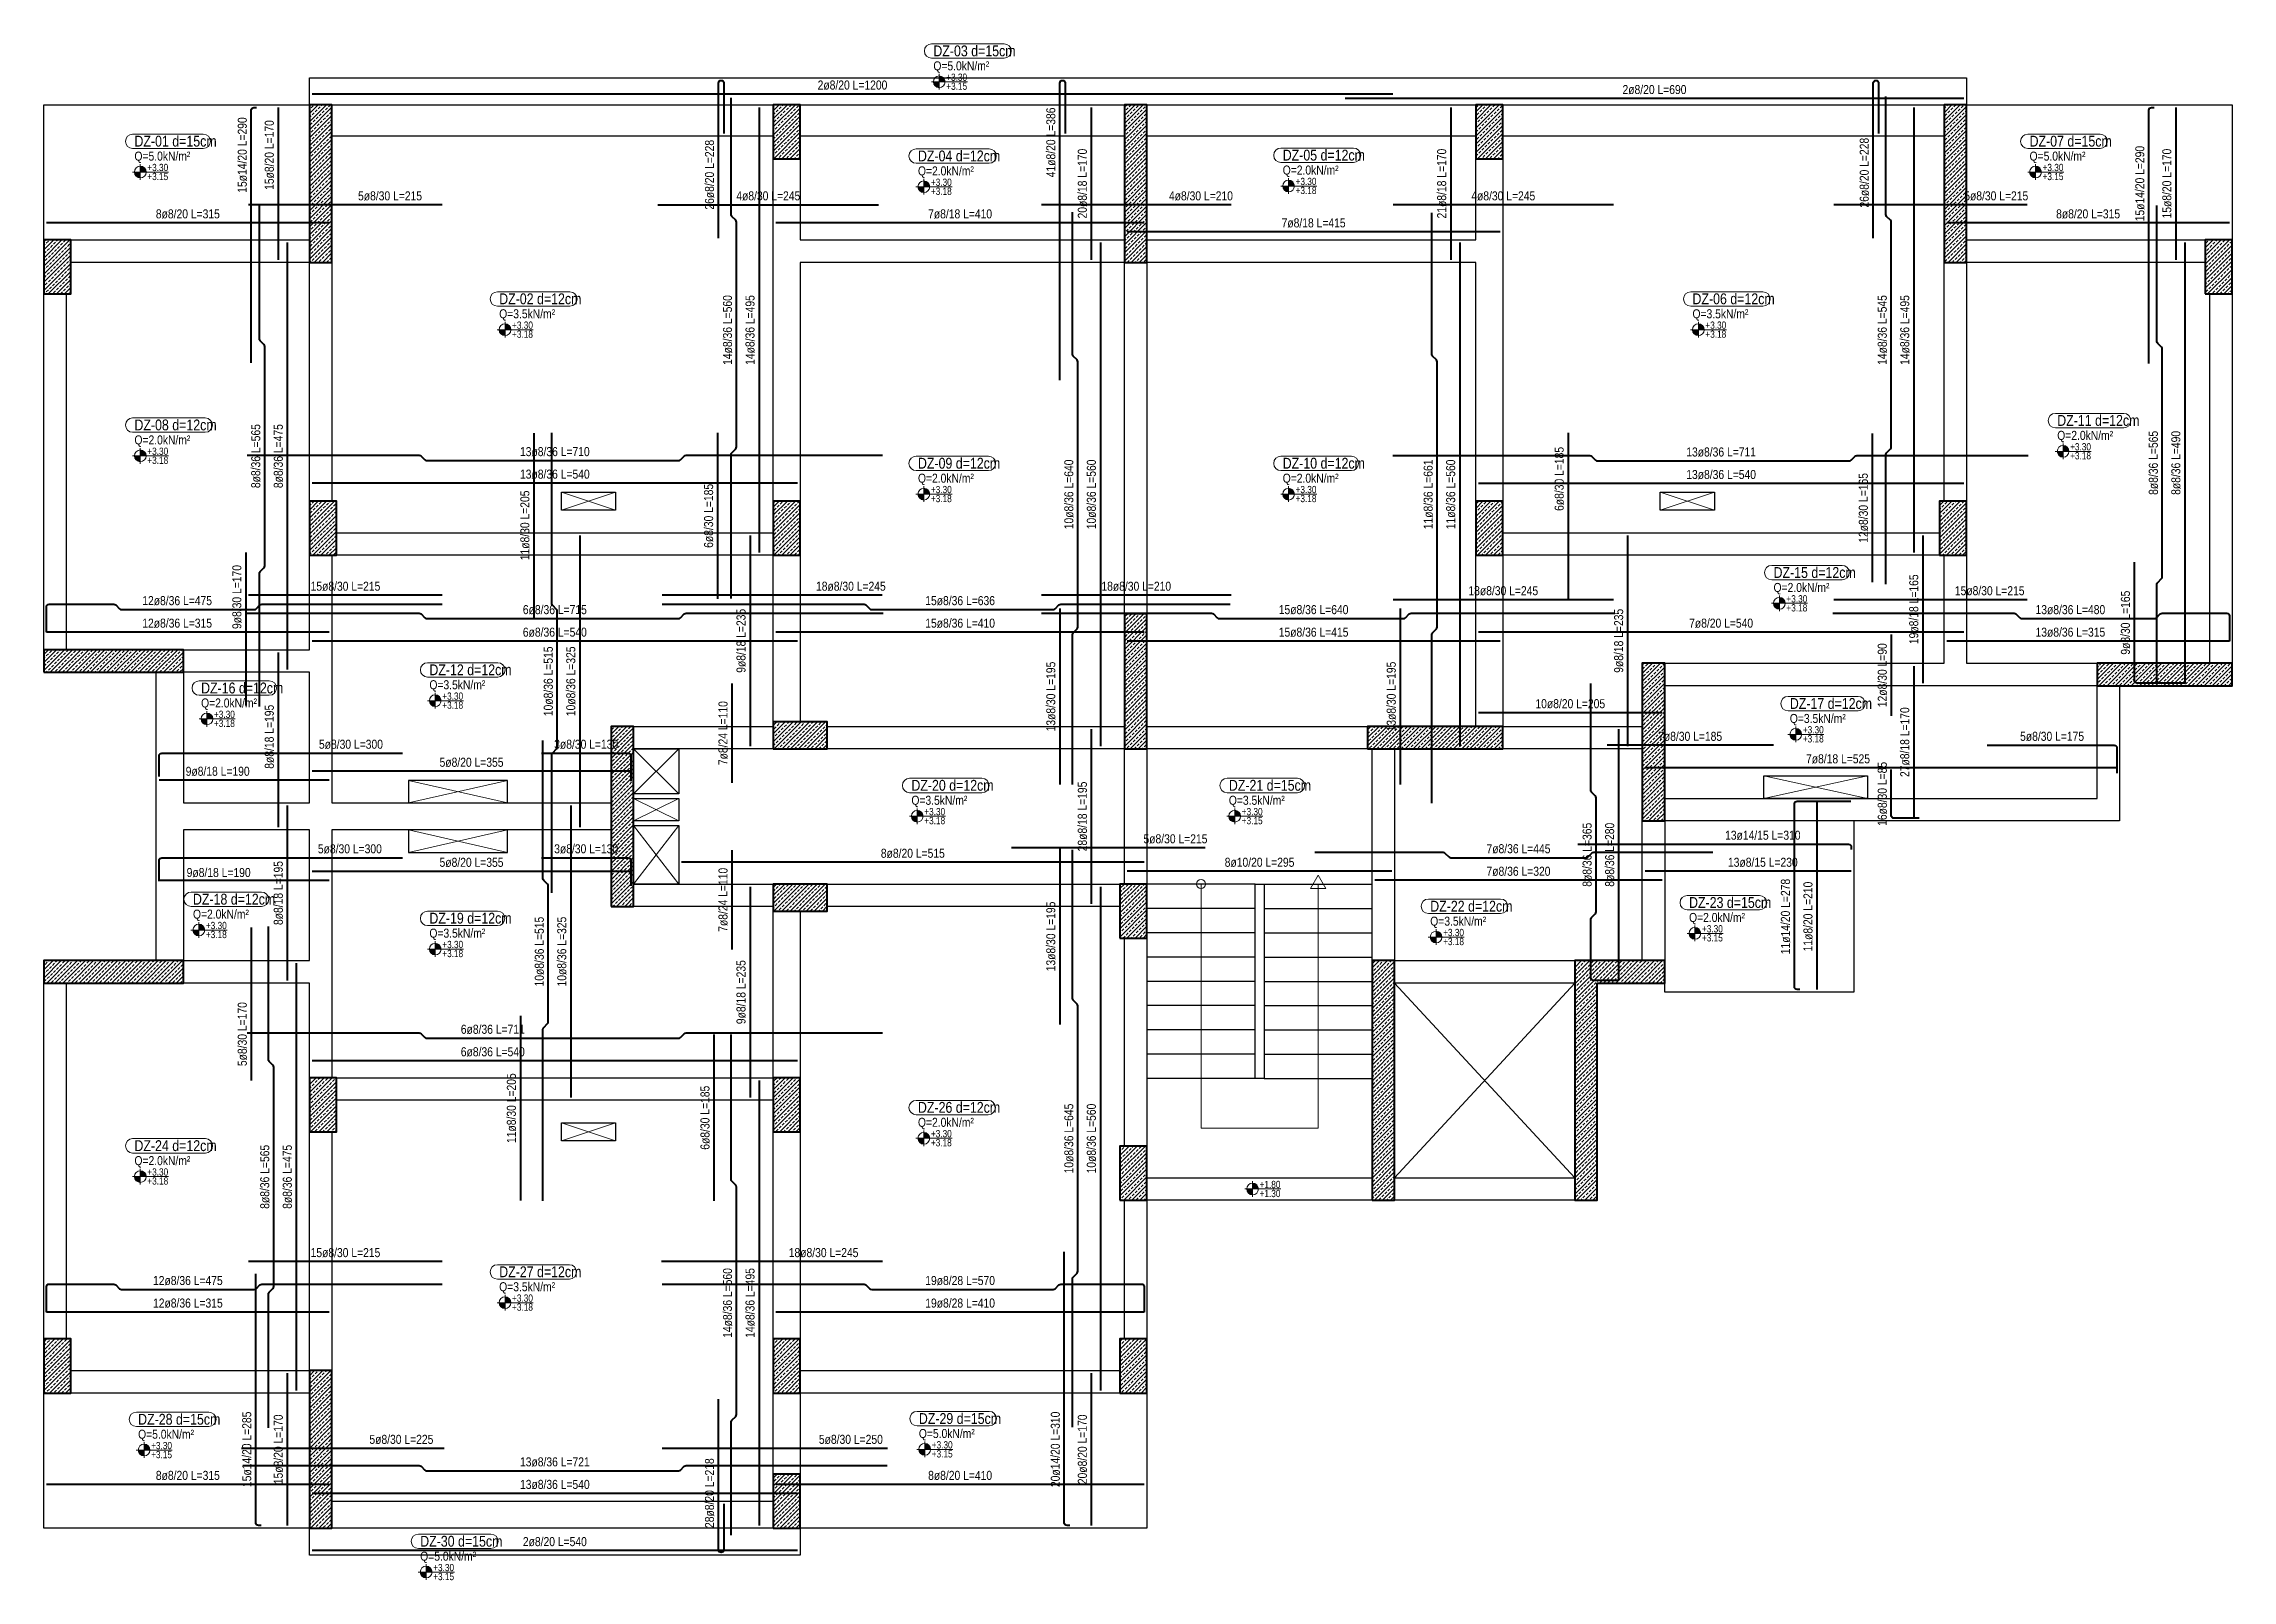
# Model space of a CAD drawing. Header units: millimetres. Extents: x 1828 to 4258, y 877 to 2582.
import ezdxf
from ezdxf.enums import TextEntityAlignment as Align

# ---------------------------------------------------------------- set-up
doc = ezdxf.new("R2010")
doc.units = ezdxf.units.MM
for name, color, linetype, lineweight in [('CIZGI (BEYKENT)', 1, 'Continuous', 20), ('DONATI (BEYKENT)', 4, 'Continuous', 40), ('DONATI YAZISI (BEYKENT)', 3, 'Continuous', 20), ('DOSEME ISMI (BEYKENT)', 9, 'Continuous', 20), ('DOSEME PAFTA (BEYKENT)', 3, 'Continuous', 20), ('KALIP BOSLUK (BEYKENT)', 30, 'Continuous', 25), ('KAT SINIRI (BEYKENT)', 41, 'Continuous', 25), ('KIRIS (BEYKENT)', 2, 'Continuous', 30), ('KOLON (BEYKENT)', 3, 'Continuous', 40), ('KOT CIZGISI (BEYKENT)', 7, 'Continuous', 20), ('KOT YAZI (BEYKENT)', 7, 'Continuous', 20), ('MERDIVEN (BEYKENT)', 5, 'Continuous', 30), ('MERDIVEN YAZI (BEYKENT)', 51, 'Continuous', 20), ('TARAMA (BEYKENT)', 8, 'Continuous', 15), ('YUK YAZISI (BEYKENT)', 140, 'Continuous', 20)]:
    doc.layers.add(name, color=color, linetype=linetype, lineweight=lineweight)
doc.styles.add('DONATI YAZISI (BEYKENT)', font='')
doc.styles.add('YAZI (BEYKENT)', font='')
doc.styles.get('DONATI YAZISI (BEYKENT)').set_extended_font_data('Bahnschrift Light Condensed')
doc.styles.get('YAZI (BEYKENT)').set_extended_font_data('Bahnschrift Light Condensed')
pattern_1 = [(45, (-71381.1895, -21418.796), (-4.49012806, 4.49012806), []), (45, (-71376.6993, -21418.796), (-4.49012806, 4.49012806), [3.175, -1.5875])]

msp = doc.modelspace()

# ---------------------------------------------------------------- texts
at = {"layer": 'DONATI YAZISI (BEYKENT)', "style": 'DONATI YAZISI (BEYKENT)'}
for s, p in [('2ø8/20 L=1200', (2725.5, 2536.6)), ('2ø8/20 L=690', (3616, 2531.6)), ('5ø8/30 L=215', (2212, 2413.6)), ('4ø8/30 L=245', (2632, 2413.6)), ('4ø8/30 L=210', (3112.4, 2413.6)), ('4ø8/30 L=245', (3448.1, 2413.6)), ('5ø8/30 L=215', (3995.5, 2413.6)), ('8ø8/20 L=315', (1987.5, 2393.6)), ('7ø8/18 L=410', (2845, 2393.6)), ('7ø8/18 L=415', (3237.5, 2383.6)), ('8ø8/20 L=315', (4097.5, 2393.6)), ('13ø8/36 L=710', (2395, 2129.7)), ('13ø8/36 L=711', (3690, 2129.3)), ('13ø8/36 L=540', (2395, 2104.7)), ('13ø8/36 L=540', (3690, 2104.3)), ('12ø8/36 L=475', (1975.6, 1964.3)), ('15ø8/30 L=215', (2162.5, 1980.3)), ('18ø8/30 L=245', (2723.7, 1980.3)), ('15ø8/36 L=636', (2845, 1964.3)), ('18ø8/30 L=210', (3040.6, 1980.3)), ('18ø8/30 L=245', (3448.1, 1975.3)), ('15ø8/30 L=215', (3988.2, 1975.3)), ('12ø8/36 L=315', (1975.6, 1939.3)), ('6ø8/36 L=715', (2395, 1954.3)), ('15ø8/36 L=410', (2845, 1939.3)), ('15ø8/36 L=640', (3237.5, 1954.3)), ('7ø8/20 L=540', (3690, 1939.3)), ('13ø8/36 L=480', (4077.8, 1954.3)), ('6ø8/36 L=540', (2395, 1929.3)), ('15ø8/36 L=415', (3237.5, 1929.3)), ('13ø8/36 L=315', (4077.8, 1929.3)), ('10ø8/20 L=205', (3522.5, 1849.9)), ('5ø8/30 L=300', (2168.6, 1804.9)), ('3ø8/30 L=130', (2429.8, 1804.9)), ('7ø8/30 L=185', (3655.6, 1813.7)), ('5ø8/30 L=175', (4057.5, 1813.7)), ('9ø8/18 L=190', (2020.6, 1774.9)), ('5ø8/20 L=355', (2302.5, 1784.9)), ('7ø8/18 L=525', (3819.8, 1788.7)), ('5ø8/30 L=215', (3084.1, 1699.9)), ('13ø14/15 L=310', (3736.3, 1703.9)), ('5ø8/30 L=300', (2167.4, 1688.8)), ('5ø8/20 L=355', (2302.5, 1673.8)), ('3ø8/30 L=130', (2429.8, 1688.8)), ('8ø8/20 L=515', (2792.5, 1683.9)), ('8ø10/20 L=295', (3177.5, 1673.9)), ('7ø8/36 L=445', (3465, 1688.9)), ('13ø8/15 L=230', (3736.3, 1673.9)), ('9ø8/18 L=190', (2021.7, 1662.5)), ('7ø8/36 L=320', (3465, 1663.9)), ('6ø8/36 L=711', (2326.1, 1488.5)), ('6ø8/36 L=540', (2326.1, 1463.5)), ('15ø8/30 L=215', (2162.5, 1240.6)), ('18ø8/30 L=245', (2693.4, 1240.6)), ('12ø8/36 L=475', (1987.5, 1209.6)), ('19ø8/28 L=570', (2845, 1209.6)), ('12ø8/36 L=315', (1987.5, 1184.6)), ('19ø8/28 L=410', (2845, 1184.6)), ('5ø8/30 L=225', (2224.6, 1033.3)), ('5ø8/30 L=250', (2723.7, 1033.3)), ('8ø8/20 L=315', (1987.5, 993.3)), ('13ø8/36 L=721', (2395, 1008.3)), ('8ø8/20 L=410', (2845, 993.3)), ('13ø8/36 L=540', (2395, 983.3)), ('2ø8/20 L=540', (2395, 919.8))]:
    msp.add_text(s, height=10, dxfattribs=at).set_placement(p, align=Align.MIDDLE_CENTER)
for s, p in [('41ø8/20 L=386', (2945.7, 2472.9)), ('15ø14/20 L=290', (2047.9, 2458.9)), ('15ø8/20 L=170', (2077.9, 2458.9)), ('26ø8/20 L=228', (2566.7, 2437)), ('20ø8/18 L=170', (2980.7, 2427.2)), ('21ø8/18 L=170', (3379.7, 2427.2)), ('26ø8/20 L=228', (3848.9, 2439.3)), ('15ø14/20 L=290', (4154.9, 2427.2)), ('15ø8/20 L=170', (4184.9, 2427.2)), ('14ø8/36 L=560', (2586.7, 2264.7)), ('14ø8/36 L=495', (2611.7, 2264.7)), ('14ø8/36 L=545', (3868.9, 2264.7)), ('14ø8/36 L=495', (3893.9, 2264.7)), ('8ø8/36 L=565', (2062.9, 2124.7)), ('8ø8/36 L=475', (2087.9, 2124.7)), ('8ø8/36 L=565', (4169.9, 2117.2)), ('8ø8/36 L=490', (4194.9, 2117.2)), ('10ø8/36 L=640', (2965.7, 2082.2)), ('10ø8/36 L=560', (2990.7, 2082.2)), ('11ø8/36 L=661', (3364.7, 2082.2)), ('11ø8/36 L=560', (3389.7, 2082.2)), ('6ø8/30 L=185', (3510.2, 2099.4)), ('6ø8/30 L=185', (2565.7, 2058.4)), ('12ø8/30 L=165', (3847.9, 2067.2)), ('11ø8/30 L=205', (2361.7, 2047.8)), ('9ø8/30 L=170', (2041.9, 1968.3)), ('19ø8/18 L=165', (3903.9, 1954.7)), ('9ø8/30 L=165', (4138.9, 1939.8)), ('9ø8/18 L=235', (2601.7, 1919.7)), ('9ø8/18 L=235', (3576.2, 1919.7)), ('10ø8/36 L=515', (2387.7, 1874.7)), ('10ø8/36 L=325', (2412.7, 1874.7)), ('13ø8/30 L=195', (2945.7, 1857.8)), ('13ø8/30 L=195', (3323.7, 1857.8)), ('12ø8/30 L=90', (3868.9, 1881.5)), ('8ø8/18 L=195', (2077.9, 1813.2)), ('7ø8/24 L=110', (2581.7, 1817.2)), ('27ø8/18 L=170', (3893.9, 1807.2)), ('16ø8/30 L=85', (3868.9, 1749.8)), ('28ø8/18 L=195', (2980.7, 1724.7)), ('8ø8/36 L=365', (3541.2, 1682.2)), ('8ø8/36 L=280', (3566.2, 1682.2)), ('8ø8/18 L=195', (2087.9, 1639.7)), ('7ø8/24 L=110', (2581.7, 1632.2)), ('11ø14/20 L=278', (3761.4, 1613.6)), ('13ø8/30 L=195', (2945.7, 1591.5)), ('11ø8/20 L=210', (3786.4, 1613.6)), ('10ø8/36 L=515', (2377.7, 1574.7)), ('10ø8/36 L=325', (2402.7, 1574.7)), ('9ø8/18 L=235', (2601.7, 1529.7)), ('5ø8/30 L=170', (2047.9, 1483.1)), ('11ø8/30 L=205', (2346.7, 1400.9)), ('6ø8/30 L=185', (2561.7, 1390.3)), ('10ø8/36 L=645', (2965.7, 1367.2)), ('10ø8/36 L=560', (2990.7, 1367.2)), ('8ø8/36 L=565', (2072.9, 1324.7)), ('8ø8/36 L=475', (2097.9, 1324.7)), ('14ø8/36 L=560', (2586.7, 1184.7)), ('14ø8/36 L=495', (2611.7, 1184.7)), ('15ø14/20 L=285', (2052.9, 1022.2)), ('15ø8/20 L=170', (2087.9, 1022.2)), ('20ø14/20 L=310', (2950.7, 1022.2)), ('20ø8/20 L=170', (2980.7, 1022.2)), ('28ø8/20 L=218', (2566.7, 973.6))]:
    msp.add_text(s, height=10, rotation=90, dxfattribs=at).set_placement(p, align=Align.MIDDLE_CENTER)
at = {"layer": 'DOSEME ISMI (BEYKENT)', "style": 'YAZI (BEYKENT)'}
for s, p in [('DZ-03 d=15cm', (2815.3, 2564.9)), ('DZ-01 d=15cm', (1928.2, 2464.7)), ('DZ-07 d=15cm', (4032.5, 2464.7)), ('DZ-04 d=12cm', (2798.2, 2448.3)), ('DZ-05 d=12cm', (3203.2, 2449.2)), ('DZ-02 d=12cm', (2333.2, 2289.7)), ('DZ-06 d=12cm', (3658.2, 2289.7)), ('DZ-08 d=12cm', (1928.2, 2149.7)), ('DZ-11 d=12cm', (4063.2, 2154.7)), ('DZ-09 d=12cm', (2798.2, 2107.2)), ('DZ-10 d=12cm', (3203.2, 2107.2)), ('DZ-15 d=12cm', (3748.2, 1985.9)), ('DZ-16 d=12cm', (2002.2, 1857.7)), ('DZ-12 d=12cm', (2255.7, 1877.9)), ('DZ-17 d=12cm', (3766.3, 1840.5)), ('DZ-20 d=12cm', (2790.9, 1749.7)), ('DZ-21 d=15cm', (3143.4, 1749.7)), ('DZ-18 d=12cm', (1993.2, 1623.3)), ('DZ-22 d=12cm', (3367, 1615.5)), ('DZ-23 d=15cm', (3654.4, 1619.6)), ('DZ-19 d=12cm', (2255.7, 1602.2)), ('DZ-26 d=12cm', (2798.2, 1392.2)), ('DZ-24 d=12cm', (1928.2, 1349.7)), ('DZ-27 d=12cm', (2333.2, 1209.7)), ('DZ-28 d=15cm', (1932.3, 1046)), ('DZ-29 d=15cm', (2799.2, 1046.8)), ('DZ-30 d=15cm', (2245.5, 910.6))]:
    msp.add_text(s, height=12, dxfattribs=at).set_placement(p, align=Align.BOTTOM_LEFT)
at = {"layer": 'KOT YAZI (BEYKENT)', "style": 'YAZI (BEYKENT)'}
for s, p in [('+3.30', (2829.6, 2538.9)), ('+3.15', (2829.6, 2528.9)), ('+3.30', (1942.5, 2438.7)), ('+3.15', (1942.5, 2428.7)), ('+3.30', (2812.5, 2422.3)), ('+3.30', (3217.5, 2423.2)), ('+3.30', (4046.9, 2438.7)), ('+3.15', (4046.9, 2428.7)), ('+3.18', (2812.5, 2412.3)), ('+3.18', (3217.5, 2413.2)), ('+3.30', (2347.5, 2263.7)), ('+3.18', (2347.5, 2253.7)), ('+3.30', (3672.5, 2263.7)), ('+3.18', (3672.5, 2253.7)), ('+3.30', (4077.5, 2128.7)), ('+3.30', (1942.5, 2123.7)), ('+3.18', (1942.5, 2113.7)), ('+3.18', (4077.5, 2118.7)), ('+3.30', (2812.5, 2081.2)), ('+3.30', (3217.5, 2081.2)), ('+3.18', (2812.5, 2071.2)), ('+3.18', (3217.5, 2071.2)), ('+3.30', (3762.5, 1959.9)), ('+3.18', (3762.5, 1949.9)), ('+3.30', (2270, 1851.9)), ('+3.18', (2270, 1841.9)), ('+3.30', (2016.5, 1831.7)), ('+3.18', (2016.5, 1821.7)), ('+3.30', (3780.7, 1814.5)), ('+3.18', (3780.7, 1804.5)), ('+3.30', (2805.2, 1723.7)), ('+3.30', (3157.7, 1723.7)), ('+3.18', (2805.2, 1713.7)), ('+3.15', (3157.7, 1713.7)), ('+3.30', (2007.5, 1597.3)), ('+3.30', (3668.7, 1593.6)), ('+3.18', (2007.5, 1587.3)), ('+3.30', (2270, 1576.2)), ('+3.30', (3381.3, 1589.5)), ('+3.18', (3381.3, 1579.5)), ('+3.15', (3668.7, 1583.6)), ('+3.18', (2270, 1566.2)), ('+3.30', (2812.5, 1366.2)), ('+3.18', (2812.5, 1356.2)), ('+3.30', (1942.5, 1323.7)), ('+3.18', (1942.5, 1313.7)), ('+1.80', (3177.5, 1309.8)), ('+1.30', (3177.5, 1299.8)), ('+3.30', (2347.5, 1183.7)), ('+3.18', (2347.5, 1173.7)), ('+3.30', (1946.7, 1020)), ('+3.30', (2813.5, 1020.8)), ('+3.15', (2813.5, 1010.8)), ('+3.15', (1946.7, 1010)), ('+3.30', (2259.9, 884.6)), ('+3.15', (2259.9, 874.6))]:
    msp.add_text(s, height=8, dxfattribs=at).set_placement(p, align=Align.BOTTOM_LEFT)
at = {"layer": 'YUK YAZISI (BEYKENT)', "style": 'YAZI (BEYKENT)'}
for s, p in [('Q=5.0kN/m²', (2815.3, 2549.9)), ('Q=5.0kN/m²', (1928.2, 2449.7)), ('Q=5.0kN/m²', (4032.5, 2449.7)), ('Q=2.0kN/m²', (2798.2, 2433.3)), ('Q=2.0kN/m²', (3203.2, 2434.2)), ('Q=3.5kN/m²', (2333.2, 2274.7)), ('Q=3.5kN/m²', (3658.2, 2274.7)), ('Q=2.0kN/m²', (1928.2, 2134.7)), ('Q=2.0kN/m²', (4063.2, 2139.7)), ('Q=2.0kN/m²', (2798.2, 2092.2)), ('Q=2.0kN/m²', (3203.2, 2092.2)), ('Q=2.0kN/m²', (3748.2, 1970.9)), ('Q=3.5kN/m²', (2255.7, 1862.9)), ('Q=2.0kN/m²', (2002.2, 1842.7)), ('Q=3.5kN/m²', (3766.3, 1825.5)), ('Q=3.5kN/m²', (2790.9, 1734.7)), ('Q=3.5kN/m²', (3143.4, 1734.7)), ('Q=2.0kN/m²', (1993.2, 1608.3)), ('Q=3.5kN/m²', (3367, 1600.5)), ('Q=2.0kN/m²', (3654.4, 1604.6)), ('Q=3.5kN/m²', (2255.7, 1587.2)), ('Q=2.0kN/m²', (2798.2, 1377.2)), ('Q=2.0kN/m²', (1928.2, 1334.7)), ('Q=3.5kN/m²', (2333.2, 1194.7)), ('Q=5.0kN/m²', (2799.2, 1031.8)), ('Q=5.0kN/m²', (1932.3, 1031)), ('Q=5.0kN/m²', (2245.5, 895.6))]:
    msp.add_text(s, height=10, dxfattribs=at).set_placement(p, align=Align.BOTTOM_LEFT)

# ---------------------------------------------------------------- hatches: boundary and pattern name
at = {"layer": 'KOT CIZGISI (BEYKENT)', "true_color": 0x000000}
h = msp.add_hatch(color=18, dxfattribs=at)
h.dxf.hatch_style = 1
h.paths.add_polyline_path([(2821.8, 2540.2), (2815.3, 2540.2, 0.414214), (2821.8, 2533.7)])
h = msp.add_hatch(color=18, dxfattribs=at)
h.dxf.hatch_style = 1
h.paths.add_polyline_path([(2821.8, 2546.8), (2821.8, 2540.2), (2828.3, 2540.2, 0.414214)])
h = msp.add_hatch(color=18, dxfattribs=at)
h.dxf.hatch_style = 1
h.paths.add_polyline_path([(1934.7, 2440), (1928.2, 2440, 0.414214), (1934.7, 2433.5)])
h = msp.add_hatch(color=18, dxfattribs=at)
h.dxf.hatch_style = 1
h.paths.add_polyline_path([(1934.7, 2446.5), (1934.7, 2440), (1941.3, 2440, 0.414214)])
h = msp.add_hatch(color=18, dxfattribs=at)
h.dxf.hatch_style = 1
h.paths.add_polyline_path([(2804.7, 2430.2), (2804.7, 2423.7), (2811.3, 2423.7, 0.414214)])
h = msp.add_hatch(color=18, dxfattribs=at)
h.dxf.hatch_style = 1
h.paths.add_polyline_path([(3209.7, 2431), (3209.7, 2424.5), (3216.3, 2424.5, 0.414214)])
h = msp.add_hatch(color=18, dxfattribs=at)
h.dxf.hatch_style = 1
h.paths.add_polyline_path([(4039.1, 2440), (4032.5, 2440, 0.414214), (4039.1, 2433.5)])
h = msp.add_hatch(color=18, dxfattribs=at)
h.dxf.hatch_style = 1
h.paths.add_polyline_path([(4039.1, 2446.5), (4039.1, 2440), (4045.6, 2440, 0.414214)])
h = msp.add_hatch(color=18, dxfattribs=at)
h.dxf.hatch_style = 1
h.paths.add_polyline_path([(2804.7, 2423.7), (2798.2, 2423.7, 0.414214), (2804.7, 2417.1)])
h = msp.add_hatch(color=18, dxfattribs=at)
h.dxf.hatch_style = 1
h.paths.add_polyline_path([(3209.7, 2424.5), (3203.2, 2424.5, 0.414214), (3209.7, 2418)])
h = msp.add_hatch(color=18, dxfattribs=at)
h.dxf.hatch_style = 1
h.paths.add_polyline_path([(2339.7, 2265), (2333.2, 2265, 0.414214), (2339.7, 2258.5)])
h = msp.add_hatch(color=18, dxfattribs=at)
h.dxf.hatch_style = 1
h.paths.add_polyline_path([(2339.7, 2271.5), (2339.7, 2265), (2346.3, 2265, 0.414214)])
h = msp.add_hatch(color=18, dxfattribs=at)
h.dxf.hatch_style = 1
h.paths.add_polyline_path([(3664.7, 2265), (3658.2, 2265, 0.414214), (3664.7, 2258.5)])
h = msp.add_hatch(color=18, dxfattribs=at)
h.dxf.hatch_style = 1
h.paths.add_polyline_path([(3664.7, 2271.5), (3664.7, 2265), (3671.3, 2265, 0.414214)])
h = msp.add_hatch(color=18, dxfattribs=at)
h.dxf.hatch_style = 1
h.paths.add_polyline_path([(1934.7, 2125), (1928.2, 2125, 0.414214), (1934.7, 2118.5)])
h = msp.add_hatch(color=18, dxfattribs=at)
h.dxf.hatch_style = 1
h.paths.add_polyline_path([(1934.7, 2131.5), (1934.7, 2125), (1941.3, 2125, 0.414214)])
h = msp.add_hatch(color=18, dxfattribs=at)
h.dxf.hatch_style = 1
h.paths.add_polyline_path([(4069.7, 2130), (4063.2, 2130, 0.414214), (4069.7, 2123.5)])
h = msp.add_hatch(color=18, dxfattribs=at)
h.dxf.hatch_style = 1
h.paths.add_polyline_path([(4069.7, 2136.5), (4069.7, 2130), (4076.3, 2130, 0.414214)])
h = msp.add_hatch(color=18, dxfattribs=at)
h.dxf.hatch_style = 1
h.paths.add_polyline_path([(2804.7, 2082.5), (2798.2, 2082.5, 0.414214), (2804.7, 2076)])
h = msp.add_hatch(color=18, dxfattribs=at)
h.dxf.hatch_style = 1
h.paths.add_polyline_path([(2804.7, 2089), (2804.7, 2082.5), (2811.3, 2082.5, 0.414214)])
h = msp.add_hatch(color=18, dxfattribs=at)
h.dxf.hatch_style = 1
h.paths.add_polyline_path([(3209.7, 2082.5), (3203.2, 2082.5, 0.414214), (3209.7, 2076)])
h = msp.add_hatch(color=18, dxfattribs=at)
h.dxf.hatch_style = 1
h.paths.add_polyline_path([(3209.7, 2089), (3209.7, 2082.5), (3216.3, 2082.5, 0.414214)])
h = msp.add_hatch(color=18, dxfattribs=at)
h.dxf.hatch_style = 1
h.paths.add_polyline_path([(3754.7, 1961.3), (3748.2, 1961.3, 0.414214), (3754.7, 1954.7)])
h = msp.add_hatch(color=18, dxfattribs=at)
h.dxf.hatch_style = 1
h.paths.add_polyline_path([(3754.7, 1967.8), (3754.7, 1961.3), (3761.3, 1961.3, 0.414214)])
h = msp.add_hatch(color=18, dxfattribs=at)
h.dxf.hatch_style = 1
h.paths.add_polyline_path([(2262.2, 1853.2), (2255.7, 1853.2, 0.414214), (2262.2, 1846.7)])
h = msp.add_hatch(color=18, dxfattribs=at)
h.dxf.hatch_style = 1
h.paths.add_polyline_path([(2262.2, 1859.7), (2262.2, 1853.2), (2268.8, 1853.2, 0.414214)])
h = msp.add_hatch(color=18, dxfattribs=at)
h.dxf.hatch_style = 1
h.paths.add_polyline_path([(2008.7, 1833), (2002.2, 1833, 0.414214), (2008.7, 1826.5)])
h = msp.add_hatch(color=18, dxfattribs=at)
h.dxf.hatch_style = 1
h.paths.add_polyline_path([(2008.7, 1839.5), (2008.7, 1833), (2015.2, 1833, 0.414214)])
h = msp.add_hatch(color=18, dxfattribs=at)
h.dxf.hatch_style = 1
h.paths.add_polyline_path([(3772.9, 1815.8), (3766.3, 1815.8, 0.414214), (3772.9, 1809.3)])
h = msp.add_hatch(color=18, dxfattribs=at)
h.dxf.hatch_style = 1
h.paths.add_polyline_path([(3772.9, 1822.4), (3772.9, 1815.8), (3779.4, 1815.8, 0.414214)])
h = msp.add_hatch(color=18, dxfattribs=at)
h.dxf.hatch_style = 1
h.paths.add_polyline_path([(2797.4, 1731.5), (2797.4, 1725), (2803.9, 1725, 0.414214)])
h = msp.add_hatch(color=18, dxfattribs=at)
h.dxf.hatch_style = 1
h.paths.add_polyline_path([(3149.9, 1731.5), (3149.9, 1725), (3156.4, 1725, 0.414214)])
h = msp.add_hatch(color=18, dxfattribs=at)
h.dxf.hatch_style = 1
h.paths.add_polyline_path([(2797.4, 1725), (2790.9, 1725, 0.414214), (2797.4, 1718.5)])
h = msp.add_hatch(color=18, dxfattribs=at)
h.dxf.hatch_style = 1
h.paths.add_polyline_path([(3149.9, 1725), (3143.4, 1725, 0.414214), (3149.9, 1718.5)])
h = msp.add_hatch(color=18, dxfattribs=at)
h.dxf.hatch_style = 1
h.paths.add_polyline_path([(1999.7, 1605.1), (1999.7, 1598.6), (2006.2, 1598.6, 0.414214)])
h = msp.add_hatch(color=18, dxfattribs=at)
h.dxf.hatch_style = 1
h.paths.add_polyline_path([(1999.7, 1598.6), (1993.2, 1598.6, 0.414214), (1999.7, 1592.1)])
h = msp.add_hatch(color=18, dxfattribs=at)
h.dxf.hatch_style = 1
h.paths.add_polyline_path([(2262.2, 1584), (2262.2, 1577.5), (2268.8, 1577.5, 0.414214)])
h = msp.add_hatch(color=18, dxfattribs=at)
h.dxf.hatch_style = 1
h.paths.add_polyline_path([(3373.5, 1590.8), (3367, 1590.8, 0.414214), (3373.5, 1584.3)])
h = msp.add_hatch(color=18, dxfattribs=at)
h.dxf.hatch_style = 1
h.paths.add_polyline_path([(3373.5, 1597.4), (3373.5, 1590.8), (3380, 1590.8, 0.414214)])
h = msp.add_hatch(color=18, dxfattribs=at)
h.dxf.hatch_style = 1
h.paths.add_polyline_path([(3660.9, 1594.9), (3654.4, 1594.9, 0.414214), (3660.9, 1588.4)])
h = msp.add_hatch(color=18, dxfattribs=at)
h.dxf.hatch_style = 1
h.paths.add_polyline_path([(3660.9, 1601.4), (3660.9, 1594.9), (3667.4, 1594.9, 0.414214)])
h = msp.add_hatch(color=18, dxfattribs=at)
h.dxf.hatch_style = 1
h.paths.add_polyline_path([(2262.2, 1577.5), (2255.7, 1577.5, 0.414214), (2262.2, 1571)])
h = msp.add_hatch(color=18, dxfattribs=at)
h.dxf.hatch_style = 1
h.paths.add_polyline_path([(2804.7, 1367.5), (2798.2, 1367.5, 0.414214), (2804.7, 1361)])
h = msp.add_hatch(color=18, dxfattribs=at)
h.dxf.hatch_style = 1
h.paths.add_polyline_path([(2804.7, 1374), (2804.7, 1367.5), (2811.3, 1367.5, 0.414214)])
h = msp.add_hatch(color=18, dxfattribs=at)
h.dxf.hatch_style = 1
h.paths.add_polyline_path([(1934.7, 1325), (1928.2, 1325, 0.414214), (1934.7, 1318.5)])
h = msp.add_hatch(color=18, dxfattribs=at)
h.dxf.hatch_style = 1
h.paths.add_polyline_path([(1934.7, 1331.5), (1934.7, 1325), (1941.3, 1325, 0.414214)])
h = msp.add_hatch(color=18, dxfattribs=at)
h.dxf.hatch_style = 1
h.paths.add_polyline_path([(3169.7, 1317.7), (3169.7, 1311.2), (3176.2, 1311.2, 0.414214)])
h = msp.add_hatch(color=18, dxfattribs=at)
h.dxf.hatch_style = 1
h.paths.add_polyline_path([(3169.7, 1311.2), (3163.2, 1311.2, 0.414214), (3169.7, 1304.6)])
h = msp.add_hatch(color=18, dxfattribs=at)
h.dxf.hatch_style = 1
h.paths.add_polyline_path([(2339.7, 1191.5), (2339.7, 1185), (2346.3, 1185, 0.414214)])
h = msp.add_hatch(color=18, dxfattribs=at)
h.dxf.hatch_style = 1
h.paths.add_polyline_path([(2339.7, 1185), (2333.2, 1185, 0.414214), (2339.7, 1178.5)])
h = msp.add_hatch(color=18, dxfattribs=at)
h.dxf.hatch_style = 1
h.paths.add_polyline_path([(1938.9, 1021.4), (1932.3, 1021.4, 0.414214), (1938.9, 1014.8)])
h = msp.add_hatch(color=18, dxfattribs=at)
h.dxf.hatch_style = 1
h.paths.add_polyline_path([(1938.9, 1027.9), (1938.9, 1021.4), (1945.4, 1021.4, 0.414214)])
h = msp.add_hatch(color=18, dxfattribs=at)
h.dxf.hatch_style = 1
h.paths.add_polyline_path([(2805.7, 1022.2), (2799.2, 1022.2, 0.414214), (2805.7, 1015.6)])
h = msp.add_hatch(color=18, dxfattribs=at)
h.dxf.hatch_style = 1
h.paths.add_polyline_path([(2805.7, 1028.7), (2805.7, 1022.2), (2812.2, 1022.2, 0.414214)])
h = msp.add_hatch(color=18, dxfattribs=at)
h.dxf.hatch_style = 1
h.paths.add_polyline_path([(2252.1, 886), (2245.5, 886, 0.414214), (2252.1, 879.4)])
h = msp.add_hatch(color=18, dxfattribs=at)
h.dxf.hatch_style = 1
h.paths.add_polyline_path([(2252.1, 892.5), (2252.1, 886), (2258.6, 886, 0.414214)])
at = {"layer": 'TARAMA (BEYKENT)'}
h = msp.add_hatch(dxfattribs=at)
h.set_pattern_fill('ANSI33', color=256, style=0)
h.set_pattern_definition(pattern_1)
h.paths.add_polyline_path([(2122.5, 2339.7), (2147.5, 2339.7), (2147.5, 2514.7), (2122.5, 2514.7)])
h = msp.add_hatch(dxfattribs=at)
h.set_pattern_fill('ANSI33', color=256, style=0)
h.set_pattern_definition(pattern_1)
h.paths.add_polyline_path([(2637.5, 2454.7), (2667.5, 2454.7), (2667.5, 2514.7), (2637.5, 2514.7)])
h = msp.add_hatch(dxfattribs=at)
h.set_pattern_fill('ANSI33', color=256, style=0)
h.set_pattern_definition(pattern_1)
h.paths.add_polyline_path([(3027.5, 2339.7), (3052.5, 2339.7), (3052.5, 2514.7), (3027.5, 2514.7)])
h = msp.add_hatch(dxfattribs=at)
h.set_pattern_fill('ANSI33', color=256, style=0)
h.set_pattern_definition(pattern_1)
h.paths.add_polyline_path([(3417.5, 2454.7), (3447.5, 2454.7), (3447.5, 2514.7), (3417.5, 2514.7)])
h = msp.add_hatch(dxfattribs=at)
h.set_pattern_fill('ANSI33', color=256, style=0)
h.set_pattern_definition(pattern_1)
h.paths.add_polyline_path([(3937.5, 2339.7), (3962.5, 2339.7), (3962.5, 2514.7), (3937.5, 2514.7)])
h = msp.add_hatch(dxfattribs=at)
h.set_pattern_fill('ANSI33', color=256, style=0)
h.set_pattern_definition(pattern_1)
h.paths.add_polyline_path([(1827.5, 2304.7), (1857.5, 2304.7), (1857.5, 2364.7), (1827.5, 2364.7)])
h = msp.add_hatch(dxfattribs=at)
h.set_pattern_fill('ANSI33', color=256, style=0)
h.set_pattern_definition(pattern_1)
h.paths.add_polyline_path([(4227.5, 2304.7), (4257.5, 2304.7), (4257.5, 2364.7), (4227.5, 2364.7)])
h = msp.add_hatch(dxfattribs=at)
h.set_pattern_fill('ANSI33', color=256, style=0)
h.set_pattern_definition(pattern_1)
h.paths.add_polyline_path([(2122.5, 2014.7), (2152.5, 2014.7), (2152.5, 2074.7), (2122.5, 2074.7)])
h = msp.add_hatch(dxfattribs=at)
h.set_pattern_fill('ANSI33', color=256, style=0)
h.set_pattern_definition(pattern_1)
h.paths.add_polyline_path([(2637.5, 2014.7), (2667.5, 2014.7), (2667.5, 2074.7), (2637.5, 2074.7)])
h = msp.add_hatch(dxfattribs=at)
h.set_pattern_fill('ANSI33', color=256, style=0)
h.set_pattern_definition(pattern_1)
h.paths.add_polyline_path([(3417.5, 2014.7), (3447.5, 2014.7), (3447.5, 2074.7), (3417.5, 2074.7)])
h = msp.add_hatch(dxfattribs=at)
h.set_pattern_fill('ANSI33', color=256, style=0)
h.set_pattern_definition(pattern_1)
h.paths.add_polyline_path([(3932.5, 2014.7), (3962.5, 2014.7), (3962.5, 2074.7), (3932.5, 2074.7)])
h = msp.add_hatch(dxfattribs=at)
h.set_pattern_fill('ANSI33', color=256, style=0)
h.set_pattern_definition(pattern_1)
h.paths.add_polyline_path([(3027.5, 1799.7), (3052.5, 1799.7), (3052.5, 1949.7), (3027.5, 1949.7)])
h = msp.add_hatch(dxfattribs=at)
h.set_pattern_fill('ANSI33', color=256, style=0)
h.set_pattern_definition(pattern_1)
h.paths.add_polyline_path([(1827.5, 1884.7), (1982.5, 1884.7), (1982.5, 1909.7), (1827.5, 1909.7)])
h = msp.add_hatch(dxfattribs=at)
h.set_pattern_fill('ANSI33', color=256, style=0)
h.set_pattern_definition(pattern_1)
h.paths.add_polyline_path([(3602.5, 1719.7), (3627.5, 1719.7), (3627.5, 1894.7), (3602.5, 1894.7)])
h = msp.add_hatch(dxfattribs=at)
h.set_pattern_fill('ANSI33', color=256, style=0)
h.set_pattern_definition(pattern_1)
h.paths.add_polyline_path([(4107.5, 1869.7), (4257.5, 1869.7), (4257.5, 1894.7), (4107.5, 1894.7)])
h = msp.add_hatch(dxfattribs=at)
h.set_pattern_fill('ANSI33', color=256, style=0)
h.set_pattern_definition(pattern_1)
h.paths.add_polyline_path([(2457.5, 1624.7), (2482.5, 1624.7), (2482.5, 1824.7), (2457.5, 1824.7)])
h = msp.add_hatch(dxfattribs=at)
h.set_pattern_fill('ANSI33', color=256, style=0)
h.set_pattern_definition(pattern_1)
h.paths.add_polyline_path([(2637.5, 1799.7), (2697.5, 1799.7), (2697.5, 1829.7), (2637.5, 1829.7)])
h = msp.add_hatch(dxfattribs=at)
h.set_pattern_fill('ANSI33', color=256, style=0)
h.set_pattern_definition(pattern_1)
h.paths.add_polyline_path([(3297.5, 1799.7), (3447.5, 1799.7), (3447.5, 1824.7), (3297.5, 1824.7)])
h = msp.add_hatch(dxfattribs=at)
h.set_pattern_fill('ANSI33', color=256, style=0)
h.set_pattern_definition(pattern_1)
h.paths.add_polyline_path([(2637.5, 1619.7), (2697.5, 1619.7), (2697.5, 1649.7), (2637.5, 1649.7)])
h = msp.add_hatch(dxfattribs=at)
h.set_pattern_fill('ANSI33', color=256, style=0)
h.set_pattern_definition(pattern_1)
h.paths.add_polyline_path([(3022.5, 1589.7), (3052.5, 1589.7), (3052.5, 1649.7), (3022.5, 1649.7)])
h = msp.add_hatch(dxfattribs=at)
h.set_pattern_fill('ANSI33', color=256, style=0)
h.set_pattern_definition(pattern_1)
h.paths.add_polyline_path([(1827.5, 1539.7), (1982.5, 1539.7), (1982.5, 1564.7), (1827.5, 1564.7)])
h = msp.add_hatch(dxfattribs=at)
h.set_pattern_fill('ANSI33', color=256, style=0)
h.set_pattern_definition(pattern_1)
h.paths.add_polyline_path([(3302.5, 1298.7), (3327.5, 1298.7), (3327.5, 1564.7), (3302.5, 1564.7)])
h = msp.add_hatch(dxfattribs=at)
h.set_pattern_fill('ANSI33', color=256, style=0)
h.set_pattern_definition(pattern_1)
h.paths.add_polyline_path([(3552.5, 1539.7), (3627.5, 1539.7), (3627.5, 1564.7), (3527.5, 1564.7), (3527.5, 1298.7), (3552.5, 1298.7)])
h = msp.add_hatch(dxfattribs=at)
h.set_pattern_fill('ANSI33', color=256, style=0)
h.set_pattern_definition(pattern_1)
h.paths.add_polyline_path([(2122.5, 1374.7), (2152.5, 1374.7), (2152.5, 1434.7), (2122.5, 1434.7)])
h = msp.add_hatch(dxfattribs=at)
h.set_pattern_fill('ANSI33', color=256, style=0)
h.set_pattern_definition(pattern_1)
h.paths.add_polyline_path([(2637.5, 1374.7), (2667.5, 1374.7), (2667.5, 1434.7), (2637.5, 1434.7)])
h = msp.add_hatch(dxfattribs=at)
h.set_pattern_fill('ANSI33', color=256, style=0)
h.set_pattern_definition(pattern_1)
h.paths.add_polyline_path([(3022.5, 1298.7), (3052.5, 1298.7), (3052.5, 1358.7), (3022.5, 1358.7)])
h = msp.add_hatch(dxfattribs=at)
h.set_pattern_fill('ANSI33', color=256, style=0)
h.set_pattern_definition(pattern_1)
h.paths.add_polyline_path([(1827.5, 1084.7), (1857.5, 1084.7), (1857.5, 1144.7), (1827.5, 1144.7)])
h = msp.add_hatch(dxfattribs=at)
h.set_pattern_fill('ANSI33', color=256, style=0)
h.set_pattern_definition(pattern_1)
h.paths.add_polyline_path([(2637.5, 1084.7), (2667.5, 1084.7), (2667.5, 1144.7), (2637.5, 1144.7)])
h = msp.add_hatch(dxfattribs=at)
h.set_pattern_fill('ANSI33', color=256, style=0)
h.set_pattern_definition(pattern_1)
h.paths.add_polyline_path([(3022.5, 1084.7), (3052.5, 1084.7), (3052.5, 1144.7), (3022.5, 1144.7)])
h = msp.add_hatch(dxfattribs=at)
h.set_pattern_fill('ANSI33', color=256, style=0)
h.set_pattern_definition(pattern_1)
h.paths.add_polyline_path([(2122.5, 934.7), (2147.5, 934.7), (2147.5, 1109.7), (2122.5, 1109.7)])
h = msp.add_hatch(dxfattribs=at)
h.set_pattern_fill('ANSI33', color=256, style=0)
h.set_pattern_definition(pattern_1)
h.paths.add_polyline_path([(2637.5, 934.7), (2667.5, 934.7), (2667.5, 994.7), (2637.5, 994.7)])

# ---------------------------------------------------------------- linework, layer by layer
at = {"layer": 'CIZGI (BEYKENT)'}
for p, q in [((2402.5, 2064.7), (2462.5, 2084.7)), ((2402.5, 2084.7), (2462.5, 2064.7)), ((3622.5, 2064.7), (3682.5, 2084.7)), ((3622.5, 2084.7), (3682.5, 2064.7)), ((2532.5, 1749.7), (2482.5, 1799.7)), ((2532.5, 1799.7), (2482.5, 1749.7)), ((2232.5, 1739.7), (2342.5, 1764.7)), ((2232.5, 1764.7), (2342.5, 1739.7)), ((3737.5, 1744.7), (3852.5, 1769.7)), ((3737.5, 1769.7), (3852.5, 1744.7)), ((2532.5, 1719.7), (2482.5, 1744.7)), ((2482.5, 1719.7), (2532.5, 1744.7)), ((2232.5, 1684.7), (2342.5, 1709.7)), ((2232.5, 1709.7), (2342.5, 1684.7)), ((2482.5, 1649.7), (2532.5, 1714.7)), ((2482.5, 1714.7), (2532.5, 1649.7)), ((3327.5, 1323.7), (3527.5, 1539.7)), ((3327.5, 1539.7), (3527.5, 1323.7)), ((2402.5, 1364.7), (2462.5, 1384.7)), ((2402.5, 1384.7), (2462.5, 1364.7))]:
    msp.add_line(p, q, dxfattribs=at)
at = {"layer": 'DONATI (BEYKENT)'}
for points in [[(2576.7, 2366.7), (2576.7, 2538.7, -0.414214), (2579.7, 2541.7), (2579.7, 2541.7, -0.414214), (2582.7, 2538.7), (2582.7, 2482.7)], [(2955.7, 2208.9), (2955.7, 2538.7, -0.414214), (2958.7, 2541.7), (2958.7, 2541.7, -0.414214), (2961.7, 2538.7), (2961.7, 2482.7)], [(3858.9, 2366.7), (3858.9, 2538.7, -0.414214), (3861.9, 2541.7), (3861.9, 2541.7, -0.414214), (3864.9, 2538.7), (3864.9, 2482.7)], [(2057.9, 2228.2), (2057.9, 2508.7, -0.414214), (2060.9, 2511.7), (2063.9, 2511.7)], [(2590.7, 1966.7), (2590.7, 2126.4, -0.198912), (2591.6, 2128.5), (2595.8, 2132.8, 0.198912), (2596.7, 2134.9), (2596.7, 2384.4, 0.198912), (2595.8, 2386.5), (2591.6, 2390.8, -0.198912), (2590.7, 2392.9), (2590.7, 2522.4)], [(3872.9, 1982.7), (3872.9, 2126.4, -0.198912), (3873.8, 2128.5), (3878, 2132.8, 0.198912), (3878.9, 2134.9), (3878.9, 2384.4, 0.198912), (3878, 2386.5), (3873.8, 2390.8, -0.198912), (3872.9, 2392.9), (3872.9, 2523.9)], [(4164.9, 2227.4), (4164.9, 2508.7, -0.414214), (4167.9, 2511.7), (4170.9, 2511.7)], [(2066.9, 1846.9), (2066.9, 1994.4, -0.198912), (2067.8, 1996.5), (2072, 2000.8, 0.198912), (2072.9, 2002.9), (2072.9, 2246.4, 0.198912), (2072, 2248.5), (2067.8, 2252.8, -0.198912), (2066.9, 2254.9), (2066.9, 2403.4)], [(2969.7, 1760.2), (2969.7, 1926.4, -0.198912), (2970.5, 1928.5), (2974.8, 1932.8, 0.198912), (2975.7, 1934.9), (2975.7, 2229.4, 0.198912), (2974.8, 2231.5), (2970.5, 2235.8, -0.198912), (2969.7, 2237.9), (2969.7, 2395.4)], [(3368.7, 1739.4), (3368.7, 1926.4, -0.198912), (3369.6, 1928.5), (3373.9, 1932.8, 0.198912), (3374.7, 1934.9), (3374.7, 2229.4, 0.198912), (3373.9, 2231.5), (3369.6, 2235.8, -0.198912), (3368.7, 2237.9), (3368.7, 2394.9)], [(4204.9, 1872.7), (4176.9, 1872.7, -0.414214), (4173.9, 1875.7), (4173.9, 1982.4, -0.198912), (4174.8, 1984.5), (4179, 1988.8, 0.198912), (4179.9, 1990.9), (4179.9, 2243.4, 0.198912), (4179, 2245.5), (4174.8, 2249.8, -0.198912), (4173.9, 2251.9), (4173.9, 2402.9)], [(2391.7, 1639.9), (2391.7, 1793.4, -0.198912), (2392.6, 1795.5), (2396.8, 1799.8, 0.198912), (2397.7, 1801.9), (2397.7, 1952.4, 0.198912), (2396.8, 1954.5), (2392.6, 1958.8, -0.198912), (2391.7, 1960.9), (2391.7, 2150.7)], [(2053.5, 2125.7), (2244.3, 2125.7, -0.198912), (2246.4, 2124.8), (2250.6, 2120.5, 0.198912), (2252.8, 2119.7), (2532.3, 2119.7, 0.198912), (2534.4, 2120.5), (2538.6, 2124.8, -0.198912), (2540.8, 2125.7), (2759, 2125.7)], [(3325.3, 2125.3), (3544.3, 2125.3, -0.198912), (3546.4, 2124.4), (3550.6, 2120.2, 0.198912), (3552.8, 2119.3), (3832.3, 2119.3, 0.198912), (3834.4, 2120.2), (3838.6, 2124.4, -0.198912), (3840.8, 2125.3), (4031, 2125.3)], [(4179.9, 1872.7), (4151.9, 1872.7, -0.414214), (4148.9, 1875.7), (4148.9, 2006.9)], [(1830.5, 1929.3), (1830.5, 1957.3, -0.414214), (1833.5, 1960.3), (1905.3, 1960.3, -0.198912), (1907.4, 1959.5), (1911.6, 1955.2, 0.198912), (1913.8, 1954.3), (2061.3, 1954.3, 0.198912), (2063.4, 1955.2), (2067.6, 1959.5, -0.198912), (2069.8, 1960.3), (2270, 1960.3)], [(2053, 1950.3), (2244.3, 1950.3, -0.198912), (2246.4, 1949.5), (2250.6, 1945.2, 0.198912), (2252.8, 1944.3), (2532.3, 1944.3, 0.198912), (2534.4, 1945.2), (2538.6, 1949.5, -0.198912), (2540.8, 1950.3), (2759.5, 1950.3)], [(2514, 1960.3), (2738.3, 1960.3, -0.198912), (2740.4, 1959.5), (2744.6, 1955.2, 0.198912), (2746.8, 1954.3), (2948.3, 1954.3, 0.198912), (2950.4, 1955.2), (2954.6, 1959.5, -0.198912), (2956.8, 1960.3), (3144.8, 1960.3)], [(2935.5, 1950.3), (3124.3, 1950.3, -0.198912), (3126.4, 1949.5), (3130.6, 1945.2, 0.198912), (3132.8, 1944.3), (3337.3, 1944.3, 0.198912), (3339.4, 1945.2), (3343.6, 1949.5, -0.198912), (3345.8, 1950.3), (3572, 1950.3)], [(3814, 1950.3), (4015.3, 1950.3, -0.198912), (4017.4, 1949.5), (4021.6, 1945.2, 0.198912), (4023.8, 1944.3), (4171.3, 1944.3, 0.198912), (4173.4, 1945.2), (4177.6, 1949.5, -0.198912), (4179.8, 1950.3), (4251.5, 1950.3, -0.414214), (4254.5, 1947.3), (4254.5, 1919.3)], [(3576.2, 1542.7), (3548.2, 1542.7, -0.414214), (3545.2, 1545.7), (3545.2, 1610.4, -0.198912), (3546.1, 1612.5), (3550.3, 1616.8, 0.198912), (3551.2, 1618.9), (3551.2, 1745.4, 0.198912), (3550.3, 1747.5), (3546.1, 1751.8, -0.198912), (3545.2, 1753.9), (3545.2, 1872.2)], [(2381.7, 1297.9), (2381.7, 1488.4, -0.198912), (2382.6, 1490.5), (2386.8, 1494.8, 0.198912), (2387.7, 1496.9), (2387.7, 1647.4, 0.198912), (2386.8, 1649.5), (2382.6, 1653.8, -0.198912), (2381.7, 1655.9), (2381.7, 1808.9)], [(3985.5, 1803.7), (4126.5, 1803.7, -0.414214), (4129.5, 1800.7), (4129.5, 1772.7)], [(1955.5, 1768.9), (1955.5, 1791.9, -0.414214), (1958.5, 1794.9), (2226, 1794.9)], [(2380, 1794.9), (2476.5, 1794.9, -0.414214), (2479.5, 1791.9), (2479.5, 1763.9)], [(3909.9, 1722.7), (3881.9, 1722.7, -0.414214), (3878.9, 1725.7), (3878.9, 1776.9)], [(3777.4, 1532.7), (3774.4, 1532.7, -0.414214), (3771.4, 1535.7), (3771.4, 1738.7, -0.414214), (3774.4, 1741.7), (3834.2, 1741.7)], [(1955.5, 1652.8), (1955.5, 1675.8, -0.414214), (1958.5, 1678.8), (2226, 1678.8)], [(2380, 1678.8), (2476.5, 1678.8, -0.414214), (2479.5, 1675.8), (2479.5, 1647.8)], [(2969.7, 1046.9), (2969.7, 1211.4, -0.198912), (2970.5, 1213.5), (2974.8, 1217.8, 0.198912), (2975.7, 1219.9), (2975.7, 1514.4, 0.198912), (2974.8, 1516.5), (2970.5, 1520.8, -0.198912), (2969.7, 1522.9), (2969.7, 1687.7)], [(3239, 1684.9), (3381.3, 1684.9, -0.198912), (3383.4, 1684), (3387.6, 1679.8, 0.198912), (3389.8, 1678.9), (3540.3, 1678.9, 0.198912), (3542.4, 1679.8), (3546.6, 1684, -0.198912), (3548.8, 1684.9), (3680.8, 1684.9)], [(3530.8, 1693.9), (3831.5, 1693.9, -0.414214), (3834.5, 1690.9), (3834.5, 1687.9)], [(2076.9, 1045.9), (2076.9, 1194.4, -0.198912), (2077.8, 1196.5), (2082, 1200.8, 0.198912), (2082.9, 1202.9), (2082.9, 1446.4, 0.198912), (2082, 1448.5), (2077.8, 1452.8, -0.198912), (2076.9, 1454.9), (2076.9, 1602.4)], [(2053.5, 1484.5), (2244.3, 1484.5, -0.198912), (2246.4, 1483.6), (2250.6, 1479.4, 0.198912), (2252.8, 1478.5), (2532.3, 1478.5, 0.198912), (2534.4, 1479.4), (2538.6, 1483.6, -0.198912), (2540.8, 1484.5), (2759, 1484.5)], [(2590.7, 926.9), (2590.7, 1052.4, -0.198912), (2591.6, 1054.5), (2595.8, 1058.8, 0.198912), (2596.7, 1060.9), (2596.7, 1313.4, 0.198912), (2595.8, 1315.5), (2591.6, 1319.8, -0.198912), (2590.7, 1321.9), (2590.7, 1482.7)], [(2966.7, 937.7), (2963.7, 937.7, -0.414214), (2960.7, 940.7), (2960.7, 1241.4)], [(2068.9, 937.7), (2065.9, 937.7, -0.414214), (2062.9, 940.7), (2062.9, 1217.2)], [(1830.5, 1174.6), (1830.5, 1202.6, -0.414214), (1833.5, 1205.6), (1905.3, 1205.6, -0.198912), (1907.4, 1204.7), (1911.6, 1200.5, 0.198912), (1913.8, 1199.6), (2061.3, 1199.6, 0.198912), (2063.4, 1200.5), (2067.6, 1204.7, -0.198912), (2069.8, 1205.6), (2270, 1205.6)], [(2514, 1205.6), (2738.3, 1205.6, -0.198912), (2740.4, 1204.7), (2744.6, 1200.5, 0.198912), (2746.8, 1199.6), (2948.3, 1199.6, 0.198912), (2950.4, 1200.5), (2954.6, 1204.7, -0.198912), (2956.8, 1205.6), (3046.5, 1205.6, -0.414214), (3049.5, 1202.6), (3049.5, 1174.6)], [(2582.7, 961.7), (2582.7, 910.7, -0.414214), (2579.7, 907.7), (2579.7, 907.7, -0.414214), (2576.7, 910.7), (2576.7, 1077.9)], [(2048.5, 1004.3), (2244.3, 1004.3, -0.198912), (2246.4, 1003.4), (2250.6, 999.2, 0.198912), (2252.8, 998.3), (2532.3, 998.3, 0.198912), (2534.4, 999.2), (2538.6, 1003.4, -0.198912), (2540.8, 1004.3), (2764, 1004.3)]]:
    msp.add_lwpolyline(points, format="xyb", dxfattribs=at)
for points in [[(2087.9, 2511.7), (2087.9, 2342.7)], [(3325.5, 2526.6), (2125.5, 2526.6)], [(2621.7, 2511.7), (2621.7, 2017.7)], [(2990.7, 2511.7), (2990.7, 2342.7)], [(3959.5, 2521.6), (3272.5, 2521.6)], [(3389.7, 2511.7), (3389.7, 2342.7)], [(3903.9, 2511.7), (3903.9, 2017.7)], [(4194.9, 2511.7), (4194.9, 2342.7)], [(2144.5, 2383.6), (1830.5, 2383.6)], [(2270, 2403.6), (2055, 2403.6)], [(2509.5, 2403.6), (2754.3, 2403.6)], [(3049.5, 2383.6), (2640.5, 2383.6)], [(3145.8, 2403.6), (2935.5, 2403.6)], [(3570.5, 2403.6), (3325.8, 2403.6)], [(4030, 2403.6), (3815, 2403.6)], [(4254.5, 2383.6), (3940.5, 2383.6)], [(2097.9, 2361.7), (2097.9, 1887.7)], [(3000.7, 2361.7), (3000.7, 1802.7)], [(3444.5, 2373.6), (3030.5, 2373.6)], [(3399.7, 2361.7), (3399.7, 1802.7)], [(4204.9, 2361.7), (4204.9, 1872.7)], [(2371.7, 2150.2), (2371.7, 1945.4)], [(2575.7, 2150.7), (2575.7, 1966.2)], [(3520.2, 2150.7), (3520.2, 1966.2)], [(3857.9, 2149.7), (3857.9, 1984.7)], [(2664.5, 2094.7), (2125.5, 2094.7)], [(3959.5, 2094.3), (3420.5, 2094.3)], [(2051.9, 2017.7), (2051.9, 1847.9)], [(2422.7, 2036.7), (2422.7, 1712.7)], [(2611.7, 2036.7), (2611.7, 1802.7)], [(3586.2, 2036.7), (3586.2, 1802.7)], [(3913.9, 2036.7), (3913.9, 1872.7)], [(2270, 1970.3), (2055, 1970.3)], [(2758.5, 1970.3), (2514, 1970.3)], [(3145.8, 1970.3), (2935.5, 1970.3)], [(2955.7, 1955.4), (2955.7, 1760.2)], [(3570.5, 1965.3), (3325.8, 1965.3)], [(3333.7, 1955.4), (3333.7, 1760.2)], [(4030, 1965.3), (3815, 1965.3)], [(2144.5, 1929.3), (1830.5, 1929.3)], [(3049.5, 1929.3), (2640.5, 1929.3)], [(3959.5, 1929.3), (3420.5, 1929.3)], [(3878.9, 1926.7), (3878.9, 1836.4)], [(2087.9, 1906.7), (2087.9, 1712.7)], [(2664.5, 1919.3), (2125.5, 1919.3)], [(3444.5, 1919.3), (3030.5, 1919.3)], [(4254.5, 1919.3), (3940.5, 1919.3)], [(2591.7, 1872.2), (2591.7, 1762.2)], [(3903.9, 1891.7), (3903.9, 1722.7)], [(3624.5, 1839.9), (3420.5, 1839.9)], [(2990.7, 1821.7), (2990.7, 1627.7)], [(3748, 1803.7), (3563.3, 1803.7)], [(3576.2, 1821.7), (3576.2, 1542.7)], [(2479.5, 1774.9), (2125.5, 1774.9)], [(4129.5, 1778.7), (3605.5, 1778.7)], [(2144.5, 1764.9), (1955.5, 1764.9)], [(2097.9, 1736.7), (2097.9, 1542.7)], [(2412.7, 1736.7), (2412.7, 1412.7)], [(3796.4, 1741.7), (3796.4, 1532.7)], [(2591.7, 1687.2), (2591.7, 1577.2)], [(3117, 1689.9), (2902, 1689.9)], [(2955.7, 1689.2), (2955.7, 1493.9)], [(2144.5, 1653.8), (1955.5, 1653.8)], [(2479.5, 1663.8), (2125.5, 1663.8)], [(3049.5, 1673.9), (2535.5, 1673.9)], [(3324.5, 1663.9), (3030.5, 1663.9)], [(3624.5, 1653.9), (3305.5, 1653.9)], [(3834.5, 1663.9), (3605.5, 1663.9)], [(2611.7, 1646.7), (2611.7, 1412.7)], [(3000.7, 1646.7), (3000.7, 1087.7)], [(2057.9, 1601.4), (2057.9, 1431.7)], [(2107.9, 1561.7), (2107.9, 1087.7)], [(2356.7, 1503.4), (2356.7, 1298.4)], [(2571.7, 1482.7), (2571.7, 1297.9)], [(2664.5, 1453.5), (2125.5, 1453.5)], [(2621.7, 1431.7), (2621.7, 937.7)], [(2270, 1230.6), (2055, 1230.6)], [(2759, 1230.6), (2513.5, 1230.6)], [(2144.5, 1174.6), (1830.5, 1174.6)], [(3049.5, 1174.6), (2640.5, 1174.6)], [(2097.9, 1106.7), (2097.9, 937.7)], [(2990.7, 1106.7), (2990.7, 937.7)], [(2272, 1023.3), (2047, 1023.3)], [(2764.5, 1023.3), (2514, 1023.3)], [(2144.5, 983.3), (1830.5, 983.3)], [(2664.5, 973.3), (2125.5, 973.3)], [(3049.5, 983.3), (2640.5, 983.3)], [(2664.5, 909.8), (2125.5, 909.8)]]:
    msp.add_lwpolyline(points, dxfattribs=at)
at = {"layer": 'DOSEME PAFTA (BEYKENT)'}
for points in [[(2813.3, 2582.4), (2893.8, 2582.4, -1), (2893.8, 2566.4), (2813.3, 2566.4, -1)], [(1926.2, 2482.1), (2004.6, 2482.1, -1), (2004.6, 2466.1), (1926.2, 2466.1, -1)], [(4030.5, 2482.1), (4110.8, 2482.1, -1), (4110.8, 2466.1), (4030.5, 2466.1, -1)], [(2796.2, 2465.8), (2877.2, 2465.8, -1), (2877.2, 2449.8), (2796.2, 2449.8, -1)], [(3201.2, 2466.6), (3281.8, 2466.6, -1), (3281.8, 2450.6), (3201.2, 2450.6, -1)], [(2331.2, 2307.1), (2411.7, 2307.1, -1), (2411.7, 2291.1), (2331.2, 2291.1, -1)], [(3656.2, 2307.1), (3736.4, 2307.1, -1), (3736.4, 2291.1), (3656.2, 2291.1, -1)], [(1926.2, 2167.1), (2006.8, 2167.1, -1), (2006.8, 2151.1), (1926.2, 2151.1, -1)], [(4061.2, 2172.1), (4137, 2172.1, -1), (4137, 2156.1), (4061.2, 2156.1, -1)], [(2796.2, 2124.6), (2876.4, 2124.6, -1), (2876.4, 2108.6), (2796.2, 2108.6, -1)], [(3201.2, 2124.6), (3279.4, 2124.6, -1), (3279.4, 2108.6), (3201.2, 2108.6, -1)], [(3746.2, 2003.4), (3824.3, 2003.4, -1), (3824.3, 1987.4), (3746.2, 1987.4, -1)], [(2000.2, 1875.2), (2077.9, 1875.2, -1), (2077.9, 1859.2), (2000.2, 1859.2, -1)], [(2253.7, 1895.4), (2331.7, 1895.4, -1), (2331.7, 1879.4), (2253.7, 1879.4, -1)], [(3764.3, 1858), (3842, 1858, -1), (3842, 1842), (3764.3, 1842, -1)], [(2788.9, 1767.1), (2869.3, 1767.1, -1), (2869.3, 1751.1), (2788.9, 1751.1, -1)], [(3141.4, 1767.1), (3219.5, 1767.1, -1), (3219.5, 1751.1), (3141.4, 1751.1, -1)], [(1991.2, 1640.8), (2069.3, 1640.8, -1), (2069.3, 1624.8), (1991.2, 1624.8, -1)], [(3365, 1633), (3445.2, 1633, -1), (3445.2, 1617), (3365, 1617, -1)], [(3652.4, 1637), (3732.6, 1637, -1), (3732.6, 1621), (3652.4, 1621, -1)], [(2253.7, 1619.6), (2331.5, 1619.6, -1), (2331.5, 1603.6), (2253.7, 1603.6, -1)], [(2796.2, 1409.6), (2876.2, 1409.6, -1), (2876.2, 1393.6), (2796.2, 1393.6, -1)], [(1926.2, 1367.1), (2007, 1367.1, -1), (2007, 1351.1), (1926.2, 1351.1, -1)], [(2331.2, 1227.1), (2411.1, 1227.1, -1), (2411.1, 1211.1), (2331.2, 1211.1, -1)], [(1930.3, 1063.5), (2010.8, 1063.5, -1), (2010.8, 1047.5), (1930.3, 1047.5, -1)], [(2797.2, 1064.3), (2877.3, 1064.3, -1), (2877.3, 1048.3), (2797.2, 1048.3, -1)], [(2243.5, 928.1), (2324.1, 928.1, -1), (2324.1, 912.1), (2243.5, 912.1, -1)]]:
    msp.add_lwpolyline(points, format="xyb", close=True, dxfattribs=at)
at = {"layer": 'KALIP BOSLUK (BEYKENT)'}
for points in [[(2402.5, 2084.7), (2462.5, 2084.7), (2462.5, 2064.7), (2402.5, 2064.7)], [(3622.5, 2084.7), (3682.5, 2084.7), (3682.5, 2064.7), (3622.5, 2064.7)], [(2482.5, 1799.7), (2532.5, 1799.7), (2532.5, 1749.7), (2482.5, 1749.7)], [(2342.5, 1764.7), (2232.5, 1764.7), (2232.5, 1739.7), (2342.5, 1739.7)], [(3737.5, 1769.7), (3852.5, 1769.7), (3852.5, 1744.7), (3737.5, 1744.7)], [(2482.5, 1744.7), (2532.5, 1744.7), (2532.5, 1719.7), (2482.5, 1719.7)], [(2342.5, 1709.7), (2232.5, 1709.7), (2232.5, 1684.7), (2342.5, 1684.7)], [(2482.5, 1714.7), (2532.5, 1714.7), (2532.5, 1649.7), (2482.5, 1649.7)], [(3327.5, 1323.7), (3527.5, 1323.7), (3527.5, 1539.7), (3327.5, 1539.7)], [(2402.5, 1384.7), (2462.5, 1384.7), (2462.5, 1364.7), (2402.5, 1364.7)]]:
    msp.add_lwpolyline(points, close=True, dxfattribs=at)
at = {"layer": 'KAT SINIRI (BEYKENT)'}
for p, q in [((3172.5, 1649.7), (3052.5, 1649.7)), ((3182.5, 1649.7), (3302.5, 1649.7)), ((3172.5, 1433.7), (3052.5, 1433.7)), ((3182.5, 1433.7), (3302.5, 1433.7))]:
    msp.add_line(p, q, dxfattribs=at)
for points in [[(2122.5, 2544.7), (3417.5, 2544.7), (3962.5, 2544.7), (3962.5, 2514.7), (4257.5, 2514.7), (4257.5, 1869.7), (4132.5, 1869.7), (4132.5, 1719.7), (3837.5, 1719.7), (3837.5, 1529.7), (3627.5, 1529.7), (3627.5, 1539.7), (3552.5, 1539.7), (3552.5, 1298.7), (3052.5, 1298.7), (3052.5, 934.7), (2667.5, 934.7), (2667.5, 904.7), (2122.5, 904.7), (2122.5, 934.7), (1827.5, 934.7), (1827.5, 1564.7), (1952.5, 1564.7), (1952.5, 1884.7), (1827.5, 1884.7), (1827.5, 2514.7), (2122.5, 2514.7)], [(3172.5, 1649.7), (3182.5, 1649.7), (3182.5, 1433.7), (3172.5, 1433.7)]]:
    msp.add_lwpolyline(points, close=True, dxfattribs=at)
at = {"layer": 'KIRIS (BEYKENT)'}
for p, q in [((2147.5, 2514.7), (2637.5, 2514.7)), ((2667.5, 2514.7), (3027.5, 2514.7)), ((3052.5, 2514.7), (3417.5, 2514.7)), ((3447.5, 2514.7), (3937.5, 2514.7)), ((2637.5, 2479.7), (2147.5, 2479.7)), ((3027.5, 2479.7), (2667.5, 2479.7)), ((3417.5, 2479.7), (3052.5, 2479.7)), ((3937.5, 2479.7), (3447.5, 2479.7)), ((2637.5, 2074.7), (2637.5, 2454.7)), ((2667.5, 2454.7), (2667.5, 2364.7)), ((3417.5, 2364.7), (3417.5, 2454.7)), ((3447.5, 2454.7), (3447.5, 2074.7)), ((1857.5, 2364.7), (2122.5, 2364.7)), ((2667.5, 2364.7), (3027.5, 2364.7)), ((3052.5, 2364.7), (3417.5, 2364.7)), ((3962.5, 2364.7), (4227.5, 2364.7)), ((2122.5, 2339.7), (1857.5, 2339.7)), ((2122.5, 2074.7), (2122.5, 2339.7)), ((2147.5, 2339.7), (2147.5, 2074.7)), ((3027.5, 2339.7), (2667.5, 2339.7)), ((2667.5, 2339.7), (2667.5, 2074.7)), ((3027.5, 1949.7), (3027.5, 2339.7)), ((3417.5, 2339.7), (3052.5, 2339.7)), ((3052.5, 2339.7), (3052.5, 1949.7)), ((3417.5, 2074.7), (3417.5, 2339.7)), ((3937.5, 2074.7), (3937.5, 2339.7)), ((4227.5, 2339.7), (3962.5, 2339.7)), ((3962.5, 2339.7), (3962.5, 2074.7)), ((1827.5, 1909.7), (1827.5, 2304.7)), ((1852.5, 2304.7), (1852.5, 1909.7)), ((4232.5, 1894.7), (4232.5, 2304.7)), ((4257.5, 2304.7), (4257.5, 1894.7)), ((2152.5, 2039.7), (2637.5, 2039.7)), ((3447.5, 2039.7), (3932.5, 2039.7)), ((2122.5, 1909.7), (2122.5, 2014.7)), ((2147.5, 2014.7), (2147.5, 1739.7)), ((2637.5, 2014.7), (2152.5, 2014.7)), ((2637.5, 1829.7), (2637.5, 2014.7)), ((2667.5, 2014.7), (2667.5, 1829.7)), ((3417.5, 1824.7), (3417.5, 2014.7)), ((3932.5, 2014.7), (3447.5, 2014.7)), ((3447.5, 2014.7), (3447.5, 1824.7)), ((3937.5, 1894.7), (3937.5, 2014.7)), ((3962.5, 2014.7), (3962.5, 1894.7)), ((1982.5, 1909.7), (2122.5, 1909.7)), ((1952.5, 1564.7), (1952.5, 1884.7)), ((1982.5, 1884.7), (1982.5, 1739.7)), ((2122.5, 1884.7), (1982.5, 1884.7)), ((2122.5, 1739.7), (2122.5, 1884.7)), ((3627.5, 1894.7), (3937.5, 1894.7)), ((3962.5, 1894.7), (4107.5, 1894.7)), ((4107.5, 1869.7), (3627.5, 1869.7)), ((4107.5, 1744.7), (4107.5, 1869.7)), ((4132.5, 1869.7), (4132.5, 1719.7)), ((2482.5, 1824.7), (2637.5, 1824.7)), ((2697.5, 1824.7), (3027.5, 1824.7)), ((3052.5, 1824.7), (3297.5, 1824.7)), ((3447.5, 1824.7), (3602.5, 1824.7)), ((2637.5, 1799.7), (2482.5, 1799.7)), ((3027.5, 1799.7), (2697.5, 1799.7)), ((3027.5, 1649.7), (3027.5, 1799.7)), ((3297.5, 1799.7), (3052.5, 1799.7)), ((3052.5, 1799.7), (3052.5, 1649.7)), ((3302.5, 1564.7), (3302.5, 1799.7)), ((3327.5, 1799.7), (3327.5, 1564.7)), ((3602.5, 1799.7), (3447.5, 1799.7)), ((1982.5, 1739.7), (2122.5, 1739.7)), ((2147.5, 1739.7), (2457.5, 1739.7)), ((3627.5, 1744.7), (4107.5, 1744.7)), ((2122.5, 1709.7), (1982.5, 1709.7)), ((1982.5, 1709.7), (1982.5, 1564.7)), ((2122.5, 1564.7), (2122.5, 1709.7)), ((2457.5, 1709.7), (2147.5, 1709.7)), ((2147.5, 1709.7), (2147.5, 1434.7)), ((3602.5, 1564.7), (3602.5, 1719.7)), ((4132.5, 1719.7), (3627.5, 1719.7)), ((3627.5, 1719.7), (3627.5, 1564.7)), ((2482.5, 1649.7), (2637.5, 1649.7)), ((2697.5, 1649.7), (3022.5, 1649.7)), ((2637.5, 1624.7), (2482.5, 1624.7)), ((2637.5, 1434.7), (2637.5, 1619.7)), ((2667.5, 1619.7), (2667.5, 1434.7)), ((3022.5, 1624.7), (2697.5, 1624.7)), ((3027.5, 1358.7), (3027.5, 1589.7)), ((3052.5, 1589.7), (3052.5, 1358.7)), ((1982.5, 1564.7), (2122.5, 1564.7)), ((3327.5, 1564.7), (3527.5, 1564.7)), ((1827.5, 1144.7), (1827.5, 1539.7)), ((1852.5, 1539.7), (1852.5, 1144.7)), ((2122.5, 1539.7), (1982.5, 1539.7)), ((2122.5, 1434.7), (2122.5, 1539.7)), ((3527.5, 1539.7), (3327.5, 1539.7)), ((2152.5, 1434.7), (2637.5, 1434.7)), ((2637.5, 1409.7), (2152.5, 1409.7)), ((2122.5, 1109.7), (2122.5, 1374.7)), ((2147.5, 1374.7), (2147.5, 1109.7)), ((2637.5, 1144.7), (2637.5, 1374.7)), ((2667.5, 1374.7), (2667.5, 1144.7)), ((3052.5, 1323.7), (3302.5, 1323.7)), ((3327.5, 1323.7), (3527.5, 1323.7)), ((3027.5, 1144.7), (3027.5, 1298.7)), ((3302.5, 1298.7), (3052.5, 1298.7)), ((3052.5, 1298.7), (3052.5, 1144.7)), ((3527.5, 1298.7), (3327.5, 1298.7)), ((1857.5, 1109.7), (2122.5, 1109.7)), ((2667.5, 1109.7), (3022.5, 1109.7)), ((2122.5, 1084.7), (1857.5, 1084.7)), ((2637.5, 994.7), (2637.5, 1084.7)), ((3022.5, 1084.7), (2667.5, 1084.7)), ((2667.5, 1084.7), (2667.5, 994.7)), ((2147.5, 964.7), (2637.5, 964.7)), ((2637.5, 934.7), (2147.5, 934.7))]:
    msp.add_line(p, q, dxfattribs=at)
at = {"layer": 'KOLON (BEYKENT)'}
for points in [[(2122.5, 2339.7), (2147.5, 2339.7), (2147.5, 2514.7), (2122.5, 2514.7)], [(2637.5, 2454.7), (2667.5, 2454.7), (2667.5, 2514.7), (2637.5, 2514.7)], [(3027.5, 2339.7), (3052.5, 2339.7), (3052.5, 2514.7), (3027.5, 2514.7)], [(3417.5, 2454.7), (3447.5, 2454.7), (3447.5, 2514.7), (3417.5, 2514.7)], [(3937.5, 2339.7), (3962.5, 2339.7), (3962.5, 2514.7), (3937.5, 2514.7)], [(1827.5, 2304.7), (1857.5, 2304.7), (1857.5, 2364.7), (1827.5, 2364.7)], [(4227.5, 2304.7), (4257.5, 2304.7), (4257.5, 2364.7), (4227.5, 2364.7)], [(2122.5, 2014.7), (2152.5, 2014.7), (2152.5, 2074.7), (2122.5, 2074.7)], [(2637.5, 2014.7), (2667.5, 2014.7), (2667.5, 2074.7), (2637.5, 2074.7)], [(3417.5, 2014.7), (3447.5, 2014.7), (3447.5, 2074.7), (3417.5, 2074.7)], [(3932.5, 2014.7), (3962.5, 2014.7), (3962.5, 2074.7), (3932.5, 2074.7)], [(3027.5, 1799.7), (3052.5, 1799.7), (3052.5, 1949.7), (3027.5, 1949.7)], [(1827.5, 1884.7), (1982.5, 1884.7), (1982.5, 1909.7), (1827.5, 1909.7)], [(3602.5, 1719.7), (3627.5, 1719.7), (3627.5, 1894.7), (3602.5, 1894.7)], [(4107.5, 1869.7), (4257.5, 1869.7), (4257.5, 1894.7), (4107.5, 1894.7)], [(2457.5, 1624.7), (2482.5, 1624.7), (2482.5, 1824.7), (2457.5, 1824.7)], [(2637.5, 1799.7), (2697.5, 1799.7), (2697.5, 1829.7), (2637.5, 1829.7)], [(3297.5, 1799.7), (3447.5, 1799.7), (3447.5, 1824.7), (3297.5, 1824.7)], [(2637.5, 1619.7), (2697.5, 1619.7), (2697.5, 1649.7), (2637.5, 1649.7)], [(3022.5, 1589.7), (3052.5, 1589.7), (3052.5, 1649.7), (3022.5, 1649.7)], [(1827.5, 1539.7), (1982.5, 1539.7), (1982.5, 1564.7), (1827.5, 1564.7)], [(3302.5, 1298.7), (3327.5, 1298.7), (3327.5, 1564.7), (3302.5, 1564.7)], [(3552.5, 1539.7), (3627.5, 1539.7), (3627.5, 1564.7), (3527.5, 1564.7), (3527.5, 1298.7), (3552.5, 1298.7)], [(2122.5, 1374.7), (2152.5, 1374.7), (2152.5, 1434.7), (2122.5, 1434.7)], [(2637.5, 1374.7), (2667.5, 1374.7), (2667.5, 1434.7), (2637.5, 1434.7)], [(3022.5, 1298.7), (3052.5, 1298.7), (3052.5, 1358.7), (3022.5, 1358.7)], [(1827.5, 1084.7), (1857.5, 1084.7), (1857.5, 1144.7), (1827.5, 1144.7)], [(2637.5, 1084.7), (2667.5, 1084.7), (2667.5, 1144.7), (2637.5, 1144.7)], [(3022.5, 1084.7), (3052.5, 1084.7), (3052.5, 1144.7), (3022.5, 1144.7)], [(2122.5, 934.7), (2147.5, 934.7), (2147.5, 1109.7), (2122.5, 1109.7)], [(2637.5, 934.7), (2667.5, 934.7), (2667.5, 994.7), (2637.5, 994.7)]]:
    msp.add_lwpolyline(points, close=True, dxfattribs=at)
at = {"layer": 'KOT CIZGISI (BEYKENT)'}
for p, q in [((2813.1, 2540.2), (2853.1, 2540.2)), ((2821.8, 2548.9), (2821.8, 2531.5)), ((1926, 2440), (1966, 2440)), ((1934.7, 2448.7), (1934.7, 2431.3)), ((2804.7, 2432.4), (2804.7, 2415)), ((3209.7, 2433.2), (3209.7, 2415.8)), ((4030.4, 2440), (4070.4, 2440)), ((4039.1, 2448.7), (4039.1, 2431.3)), ((2796, 2423.7), (2836, 2423.7)), ((3201, 2424.5), (3241, 2424.5)), ((2331, 2265), (2371, 2265)), ((2339.7, 2273.7), (2339.7, 2256.3)), ((3656, 2265), (3696, 2265)), ((3664.7, 2273.7), (3664.7, 2256.3)), ((4069.7, 2138.7), (4069.7, 2121.3)), ((1926, 2125), (1966, 2125)), ((1934.7, 2133.7), (1934.7, 2116.3)), ((4061, 2130), (4101, 2130)), ((2804.7, 2091.2), (2804.7, 2073.8)), ((3209.7, 2091.2), (3209.7, 2073.8)), ((2796, 2082.5), (2836, 2082.5)), ((3201, 2082.5), (3241, 2082.5)), ((3754.7, 1970), (3754.7, 1952.6)), ((3746, 1961.3), (3786, 1961.3)), ((2253.5, 1853.2), (2293.5, 1853.2)), ((2262.2, 1861.9), (2262.2, 1844.5)), ((2000, 1833), (2040, 1833)), ((2008.7, 1841.7), (2008.7, 1824.3)), ((3772.9, 1824.5), (3772.9, 1807.2)), ((3764.2, 1815.8), (3804.2, 1815.8)), ((2797.4, 1733.7), (2797.4, 1716.3)), ((3149.9, 1733.7), (3149.9, 1716.3)), ((2788.7, 1725), (2828.7, 1725)), ((3141.2, 1725), (3181.2, 1725)), ((1999.7, 1607.3), (1999.7, 1589.9)), ((1991, 1598.6), (2031, 1598.6)), ((2262.2, 1586.2), (2262.2, 1568.8)), ((3364.8, 1590.8), (3404.8, 1590.8)), ((3373.5, 1599.5), (3373.5, 1582.1)), ((3652.2, 1594.9), (3692.2, 1594.9)), ((3660.9, 1603.6), (3660.9, 1586.2)), ((2253.5, 1577.5), (2293.5, 1577.5)), ((2796, 1367.5), (2836, 1367.5)), ((2804.7, 1376.2), (2804.7, 1358.8)), ((1926, 1325), (1966, 1325)), ((1934.7, 1333.7), (1934.7, 1316.3)), ((3169.7, 1319.9), (3169.7, 1302.5)), ((3161, 1311.2), (3201, 1311.2)), ((2339.7, 1193.7), (2339.7, 1176.3)), ((2331, 1185), (2371, 1185)), ((1930.2, 1021.4), (1970.2, 1021.4)), ((1938.9, 1030.1), (1938.9, 1012.7)), ((2797, 1022.2), (2837, 1022.2)), ((2805.7, 1030.9), (2805.7, 1013.5)), ((2243.4, 886), (2283.4, 886)), ((2252.1, 894.7), (2252.1, 877.3))]:
    msp.add_line(p, q, dxfattribs=at)
for centre in [(2821.8, 2540.2), (1934.7, 2440), (2804.7, 2423.7), (3209.7, 2424.5), (4039.1, 2440), (2339.7, 2265), (3664.7, 2265), (1934.7, 2125), (4069.7, 2130), (2804.7, 2082.5), (3209.7, 2082.5), (3754.7, 1961.3), (2262.2, 1853.2), (2008.7, 1833), (3772.9, 1815.8), (2797.4, 1725), (3149.9, 1725), (1999.7, 1598.6), (2262.2, 1577.5), (3373.5, 1590.8), (3660.9, 1594.9), (2804.7, 1367.5), (1934.7, 1325), (3169.7, 1311.2), (2339.7, 1185), (1938.9, 1021.4), (2805.7, 1022.2), (2252.1, 886)]:
    msp.add_circle(centre, 6.52, dxfattribs=at)
at = {"layer": 'MERDIVEN (BEYKENT)'}
for p, q in [((3172.5, 1622.7), (3052.5, 1622.7)), ((3182.5, 1622.7), (3302.5, 1622.7)), ((3172.5, 1595.7), (3052.5, 1595.7)), ((3182.5, 1595.7), (3302.5, 1595.7)), ((3172.5, 1568.7), (3052.5, 1568.7)), ((3182.5, 1568.7), (3302.5, 1568.7)), ((3172.5, 1541.7), (3052.5, 1541.7)), ((3182.5, 1541.7), (3302.5, 1541.7)), ((3172.5, 1514.7), (3052.5, 1514.7)), ((3182.5, 1514.7), (3302.5, 1514.7)), ((3172.5, 1487.7), (3052.5, 1487.7)), ((3182.5, 1487.7), (3302.5, 1487.7)), ((3172.5, 1460.7), (3052.5, 1460.7)), ((3182.5, 1460.7), (3302.5, 1460.7))]:
    msp.add_line(p, q, dxfattribs=at)
at = {"layer": 'MERDIVEN YAZI (BEYKENT)'}
msp.add_lwpolyline([(3242.5, 1659.7), (3233.9, 1644.7), (3251.2, 1644.7)], close=True, dxfattribs=at)
msp.add_lwpolyline([(3112.5, 1649.7), (3112.5, 1378.7), (3242.5, 1378.7), (3242.5, 1649.7)], dxfattribs=at)
msp.add_circle((3112.5, 1649.7), 5, dxfattribs=at)

msp.set_redraw_order([(e.dxf.handle, doc.entitydb.next_handle()) for e in msp.query("TEXT MTEXT ATTDEF DIMENSION ARC_DIMENSION")])  # texts and dimensions are drawn at this point

doc.saveas('drawing.dxf')
